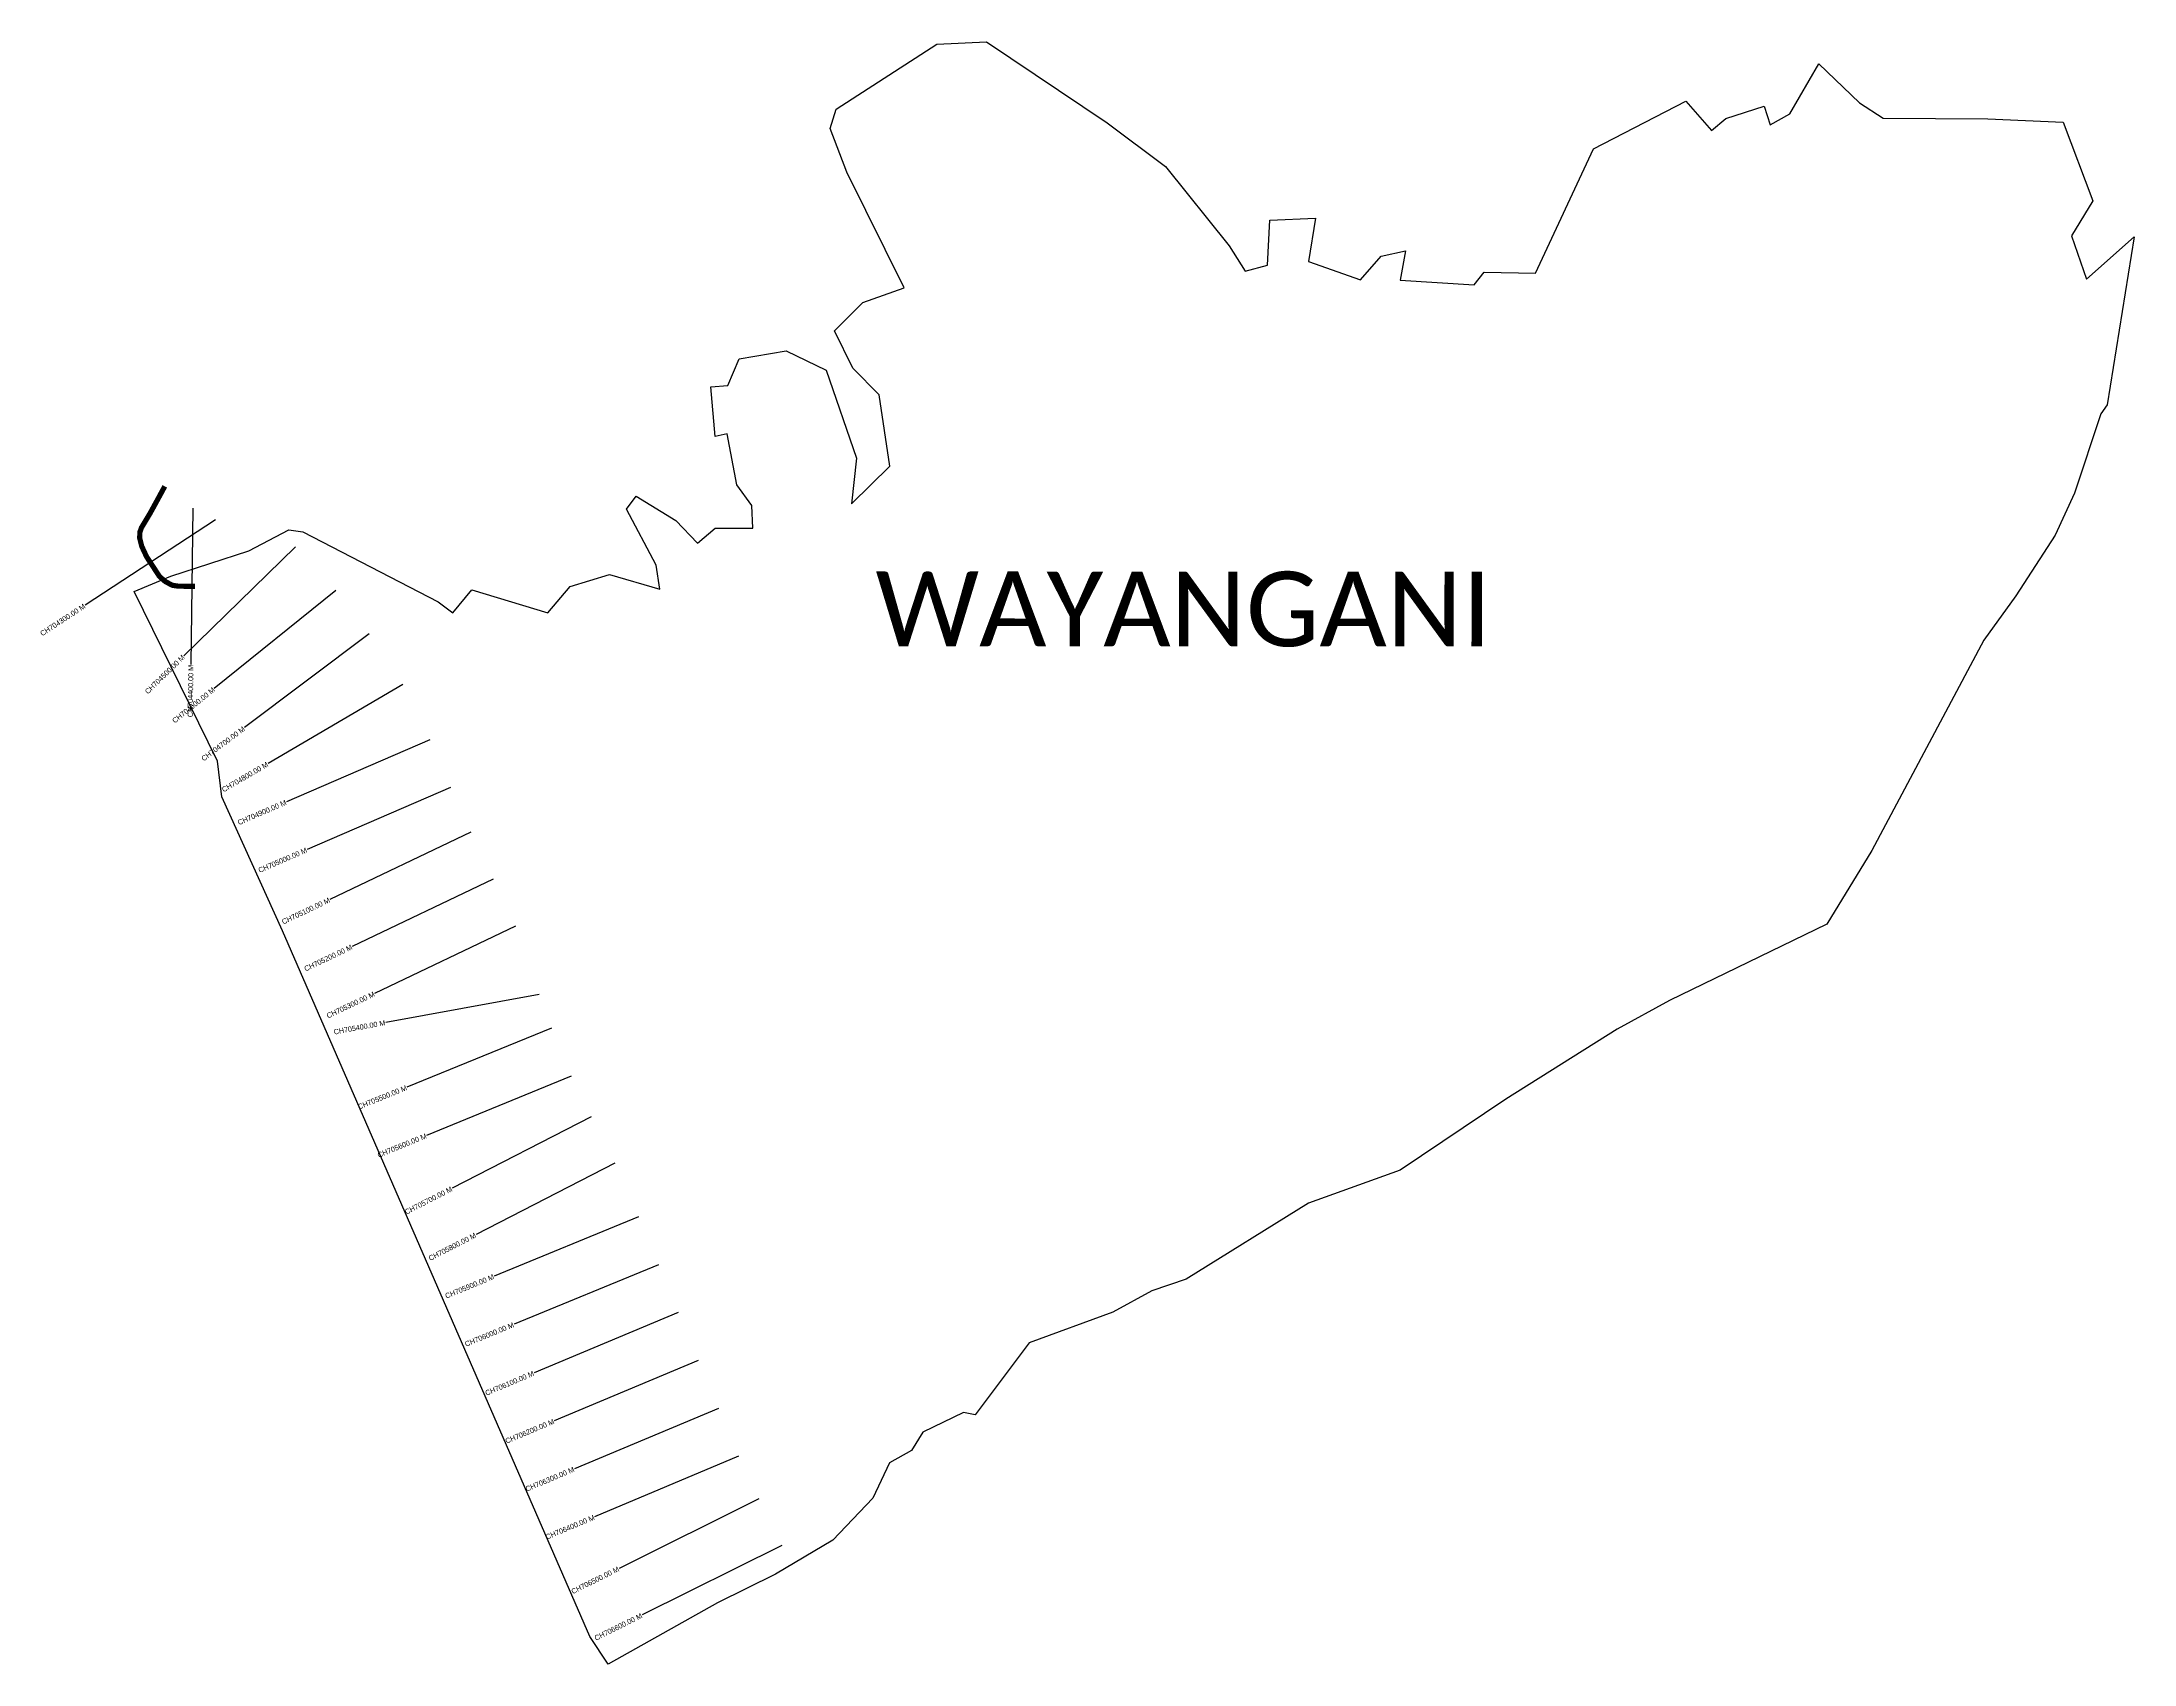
# Model space of a CAD drawing. Header units: metres. Extents: x 349829 to 353852, y 1754815 to 1757932.
import ezdxf
from ezdxf.enums import TextEntityAlignment as Align

# ---------------------------------------------------------------- set-up
doc = ezdxf.new("R2010")
doc.units = ezdxf.units.M
for name, color, linetype in [('CS', 134, 'Continuous'), ('CSMark', 6, 'Continuous'), ('UNPROTECTED', 10, 'Continuous'), ('VILLAGE BOUNDRY', 10, 'Continuous'), ('VILLAGE NAME', 250, 'Continuous')]:
    doc.layers.add(name, color=color, linetype=linetype)

msp = doc.modelspace()

# ---------------------------------------------------------------- linework, layer by layer
at = {"color": 3}
msp.add_lwpolyline([(352989.4, 1757818.6), (353038.8, 1757762.3)], dxfattribs=at)
at = {"layer": 'CS'}
for p, q in [((350119.6, 1757036.2), (350115.7, 1756736.2)), ((350163.2, 1757014.2), (349912.2, 1756849.8)), ((350317, 1756962.3), (350102.3, 1756752.8)), ((350394.2, 1756878.3), (350160.6, 1756690)), ((350458.2, 1756795.2), (350218.6, 1756614.6)), ((350522.9, 1756697.3), (350264, 1756545.7)), ((350574.8, 1756591.3), (350299.5, 1756472)), ((350614.5, 1756499.5), (350339.2, 1756380.3)), ((350653.8, 1756413.5), (350383, 1756284.4)), ((350696.8, 1756323.2), (350426, 1756194.1)), ((350739.9, 1756232.9), (350469, 1756103.9)), ((350785.4, 1756102), (350490.3, 1756048)), ((350808.8, 1756037.2), (350531.1, 1755923.7)), ((350846.6, 1755944.6), (350568.9, 1755831.1)), ((350885, 1755866.6), (350618.2, 1755729.4)), ((350930.7, 1755777.7), (350663.9, 1755640.5)), ((350976.3, 1755674.8), (350698.9, 1755560.6)), ((351014.4, 1755582.3), (350736.9, 1755468.1)), ((351052.2, 1755490.9), (350775.6, 1755374.7)), ((351090.9, 1755398.7), (350814.4, 1755282.5)), ((351129.7, 1755306.5), (350853.1, 1755190.3)), ((351168.5, 1755214.4), (350891.9, 1755098.1)), ((351207.3, 1755132.8), (350938.8, 1754999.1)), ((351251.9, 1755043.2), (350983.3, 1754909.6))]:
    msp.add_line(p, q, dxfattribs=at)
at = {"layer": 'UNPROTECTED', "const_width": 10, "flags": 128}
msp.add_lwpolyline([(350065.5, 1757078.3), (350054.4, 1757057.8), (350037.2, 1757026.4), (350020.7, 1756999), (350017.6, 1756990.2), (350017.3, 1756978.7), (350021.2, 1756963.2), (350030.5, 1756943.1), (350044.4, 1756921.9), (350055.2, 1756905.3), (350066.2, 1756895.6), (350079.7, 1756888.3), (350091.1, 1756886.5), (350118.5, 1756886.2), (350123.6, 1756886.1)], dxfattribs=at)
at = {"layer": 'VILLAGE BOUNDRY', "color": 3}
msp.add_lwpolyline([(353038.8, 1757762.3), (353066.4, 1757785.2), (353140.1, 1757808.7), (353152, 1757773.1), (353189.8, 1757794.4), (353245.4, 1757890.2), (353323.7, 1757815.3), (353368.8, 1757785.7), (353570.1, 1757784.6), (353714.9, 1757778.4), (353772.3, 1757626.7), (353730.9, 1757559.5), (353759.8, 1757476.3), (353851.6, 1757558), (353800, 1757235.2), (353787.4, 1757217.4), (353736.7, 1757065.1), (353699.4, 1756984.8), (353624.4, 1756867.7), (353562.7, 1756783), (353347.2, 1756378.4), (353260.5, 1756236.9), (352958.4, 1756090.4), (352857.8, 1756035.5), (352643.7, 1755900.5), (352440.2, 1755764.2), (352264.3, 1755700.6), (352029.2, 1755554.7), (351963.2, 1755532.1), (351888.1, 1755491.2), (351727, 1755432.4), (351623.6, 1755294.1), (351601.3, 1755298.7), (351522.6, 1755261.1), (351501, 1755225.4), (351458.7, 1755201.6), (351426.7, 1755133.7), (351349.9, 1755053.1), (351239.6, 1754988.1), (351128, 1754932.9), (350918.1, 1754815), (350882.5, 1754868.3), (350291.9, 1756224.1), (350175.4, 1756481.6), (350167.1, 1756550), (350006.5, 1756876.3), (350077.4, 1756906), (350227.2, 1756954.1), (350304.2, 1756994.7), (350330.8, 1756990.7), (350591.2, 1756856.3), (350619.4, 1756835.5), (350655.7, 1756879.3), (350802.2, 1756835.2), (350845, 1756885.9), (350920.2, 1756909), (351017.4, 1756880.5), (351010, 1756926.6), (350953.1, 1757034.5), (350971.6, 1757059.5), (351048.2, 1757012.6), (351089.4, 1756969.2), (351123.4, 1756998.1), (351195.9, 1756998.2), (351194.2, 1757041.8), (351165.3, 1757081.2), (351146.4, 1757179.1), (351123.5, 1757173.9), (351115, 1757269.7), (351148, 1757271.8), (351169.5, 1757323.3), (351259.8, 1757338.8), (351336.7, 1757301.3), (351395.3, 1757132.5), (351385.8, 1757044.7), (351459.1, 1757117), (351438.7, 1757253.9), (351388.1, 1757305.2), (351353, 1757376.9), (351407.6, 1757431.3), (351487.2, 1757460.1), (351376.7, 1757682.1), (351344.7, 1757766.2), (351356.5, 1757803.2), (351549.5, 1757928.1), (351645, 1757932.5), (351877.4, 1757776.6), (351989.3, 1757692.7), (352111.8, 1757540.8), (352142.5, 1757491.9), (352185.6, 1757503.3), (352189.9, 1757589.7), (352277.9, 1757593.8), (352264.1, 1757510.3), (352364.5, 1757474.9), (352404.2, 1757520.6), (352451, 1757531.1), (352440.7, 1757474.3), (352582.5, 1757465.5), (352601.9, 1757490), (352700.5, 1757487.9), (352812.1, 1757727.2), (352989.4, 1757818.6)], dxfattribs=at)

# ---------------------------------------------------------------- texts
at = {"layer": 'CSMark'}
for s, rotation, p in [('CH704300.00 M', 33.2141, (349911.4, 1756849.3)), ('CH704500.00 M', 44.2972, (350101.6, 1756752.1)), ('CH704400.00 M', 89.2567, (350115.7, 1756735.2)), ('CH704600.00 M', 38.8801, (350159.9, 1756689.4)), ('CH704700.00 M', 36.9957, (350217.8, 1756614)), ('CH704800.00 M', 30.3502, (350263.1, 1756545.2)), ('CH704900.00 M', 23.4239, (350298.6, 1756471.6)), ('CH705000.00 M', 23.4239, (350338.3, 1756379.9)), ('CH705100.00 M', 25.4779, (350382.1, 1756284)), ('CH705200.00 M', 25.4779, (350425.1, 1756193.7)), ('CH705300.00 M', 25.4779, (350468.1, 1756103.4)), ('CH705400.00 M', 10.3643, (350489.3, 1756047.8)), ('CH705500.00 M', 22.2322, (350530.2, 1755923.3)), ('CH705600.00 M', 22.2322, (350568, 1755830.7)), ('CH705700.00 M', 27.2145, (350617.3, 1755729)), ('CH705800.00 M', 27.2145, (350663, 1755640.1)), ('CH705900.00 M', 22.3741, (350698, 1755560.2)), ('CH706000.00 M', 22.3741, (350736, 1755467.7)), ('CH706100.00 M', 22.801, (350774.7, 1755374.3)), ('CH706200.00 M', 22.801, (350813.5, 1755282.1)), ('CH706300.00 M', 22.801, (350852.2, 1755189.9)), ('CH706400.00 M', 22.801, (350891, 1755097.7)), ('CH706500.00 M', 26.4536, (350937.9, 1754998.7)), ('CH706600.00 M', 26.4536, (350982.4, 1754909.1))]:
    msp.add_text(s, height=10, rotation=rotation, dxfattribs=at).set_placement(p, align=Align.MIDDLE_RIGHT)
at = {"layer": 'VILLAGE NAME', "insert": (351431.8, 1756914.8), "char_height": 143.7, "attachment_point": 1, "rotation": 359.9793}
msp.add_mtext_dynamic_manual_height_columns('{\\fCalibri|b0|i0|c0|p34;WAYANGANI}', width=1418, gutter_width=718.5, heights=[0], dxfattribs=at)
msp.add_mtext_dynamic_manual_height_columns('{\\fCalibri|b0|i0|c0|p34;WAYANGANI}', width=1418, gutter_width=718.5, heights=[0], dxfattribs=at)

doc.saveas('drawing.dxf')
